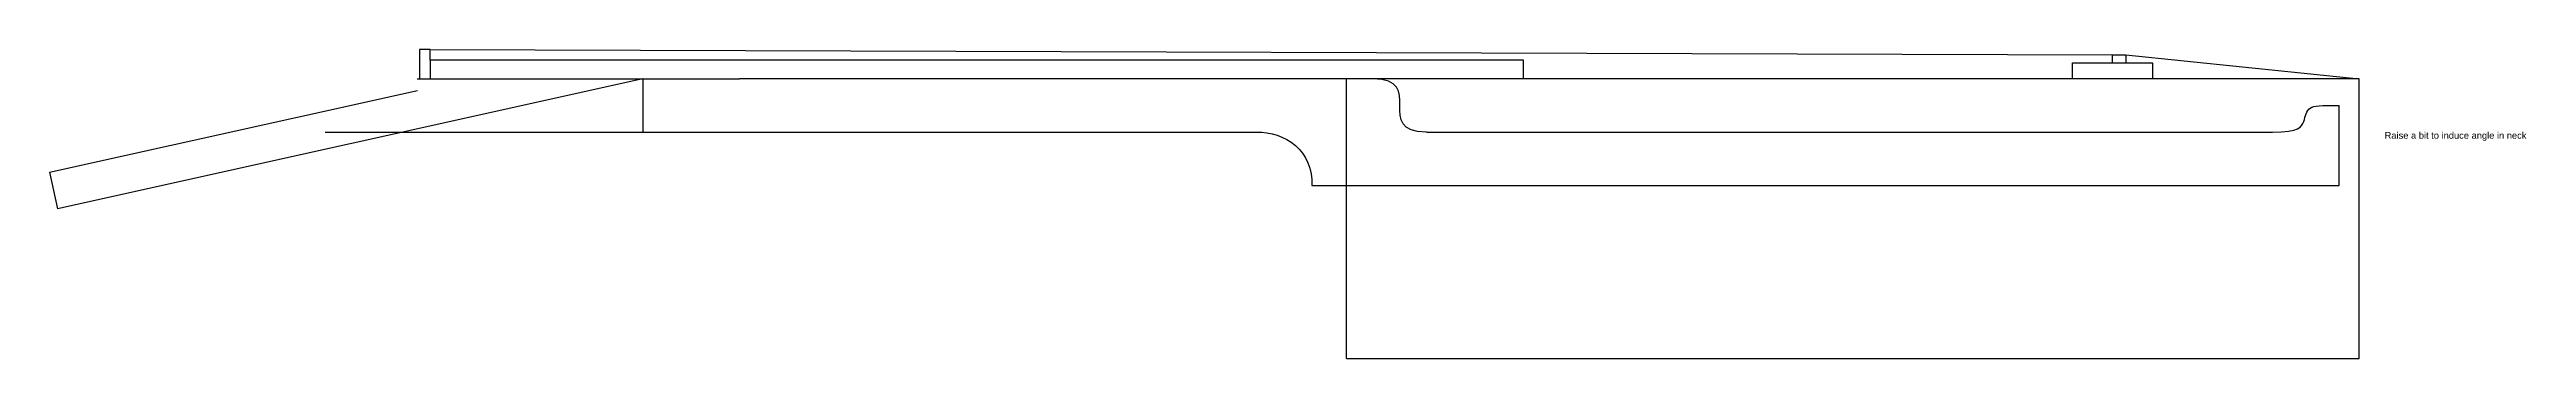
# Model space of a CAD drawing. Header units: millimetres. Extents: x -219 to 1006, y -1152 to 1300.
# Drawn here: x -140 to 789, y 215 to 331 of the extents above; entities that cross this region are included whole.
import ezdxf

# ---------------------------------------------------------------- set-up
doc = ezdxf.new("R2010")
doc.units = ezdxf.units.MM
doc.layers.get('0').update_dxf_attribs({"linetype": 'CONTINUOUS', "lineweight": 25, "true_color": 0x000000})
doc.styles.add('textstyle5', font='')
doc.styles.get('textstyle5').set_extended_font_data('Liberation Sans')

msp = doc.modelspace()

# ---------------------------------------------------------------- texts
at = {"insert": (736.17, 300), "char_height": 2.5, "attachment_point": 1, "style": 'textstyle5'}
msp.add_mtext('Raise a bit to induce angle in neck', dxfattribs=at)

# ---------------------------------------------------------------- linework, layer by layer
for p, q in [((3.17, 331), (-0.83, 331)), ((-0.83, 331), (-0.83, 320)), ((3.17, 327), (3.17, 331)), ((3.17, 331), (634.17, 329)), ((413.17, 327), (3.17, 327)), ((3.17, 327), (3.17, 320)), ((413.17, 320), (413.17, 327)), ((619.17, 320), (619.17, 326)), ((619.17, 326), (649.17, 326)), ((634.17, 326), (634.17, 329)), ((634.17, 329), (639.17, 329)), ((639.17, 329), (639.17, 326)), ((639.17, 329), (726.67, 320)), ((649.17, 326), (649.17, 320)), ((82.92, 320), (-136.54, 271.24)), ((-1.67, 320), (119.17, 320)), ((82.92, 320), (82.92, 300)), ((356.81, 320), (119.17, 320)), ((726.67, 320), (346.81, 320)), ((346.81, 215), (346.81, 320)), ((726.67, 215), (726.67, 320)), ((-139.58, 284.9), (-1.55, 315.57)), ((719.17, 280), (719.17, 310)), ((-36.25, 300), (313.17, 300)), ((376.81, 300), (694.17, 300)), ((-139.58, 284.9), (-136.54, 271.24)), ((333.88, 280), (719.17, 280)), ((346.81, 215), (726.67, 215))]:
    msp.add_line(p, q)
for points in [[(376.81, 300), (366.81, 300), (366.81, 310), (366.81, 320), (356.81, 320)], [(694.17, 300), (704.17, 300), (706.17, 304), (707.17, 310), (712.17, 310), (719.17, 310)], [(313.17, 300), (318.17, 300), (329.17, 297), (334.17, 286), (333.88, 280)]]:
    msp.add_open_spline(points, degree=3)

msp.set_redraw_order([(e.dxf.handle, doc.entitydb.next_handle()) for e in msp.query("TEXT MTEXT ATTDEF DIMENSION ARC_DIMENSION")])  # texts and dimensions are drawn at this point

doc.saveas('drawing.dxf')
